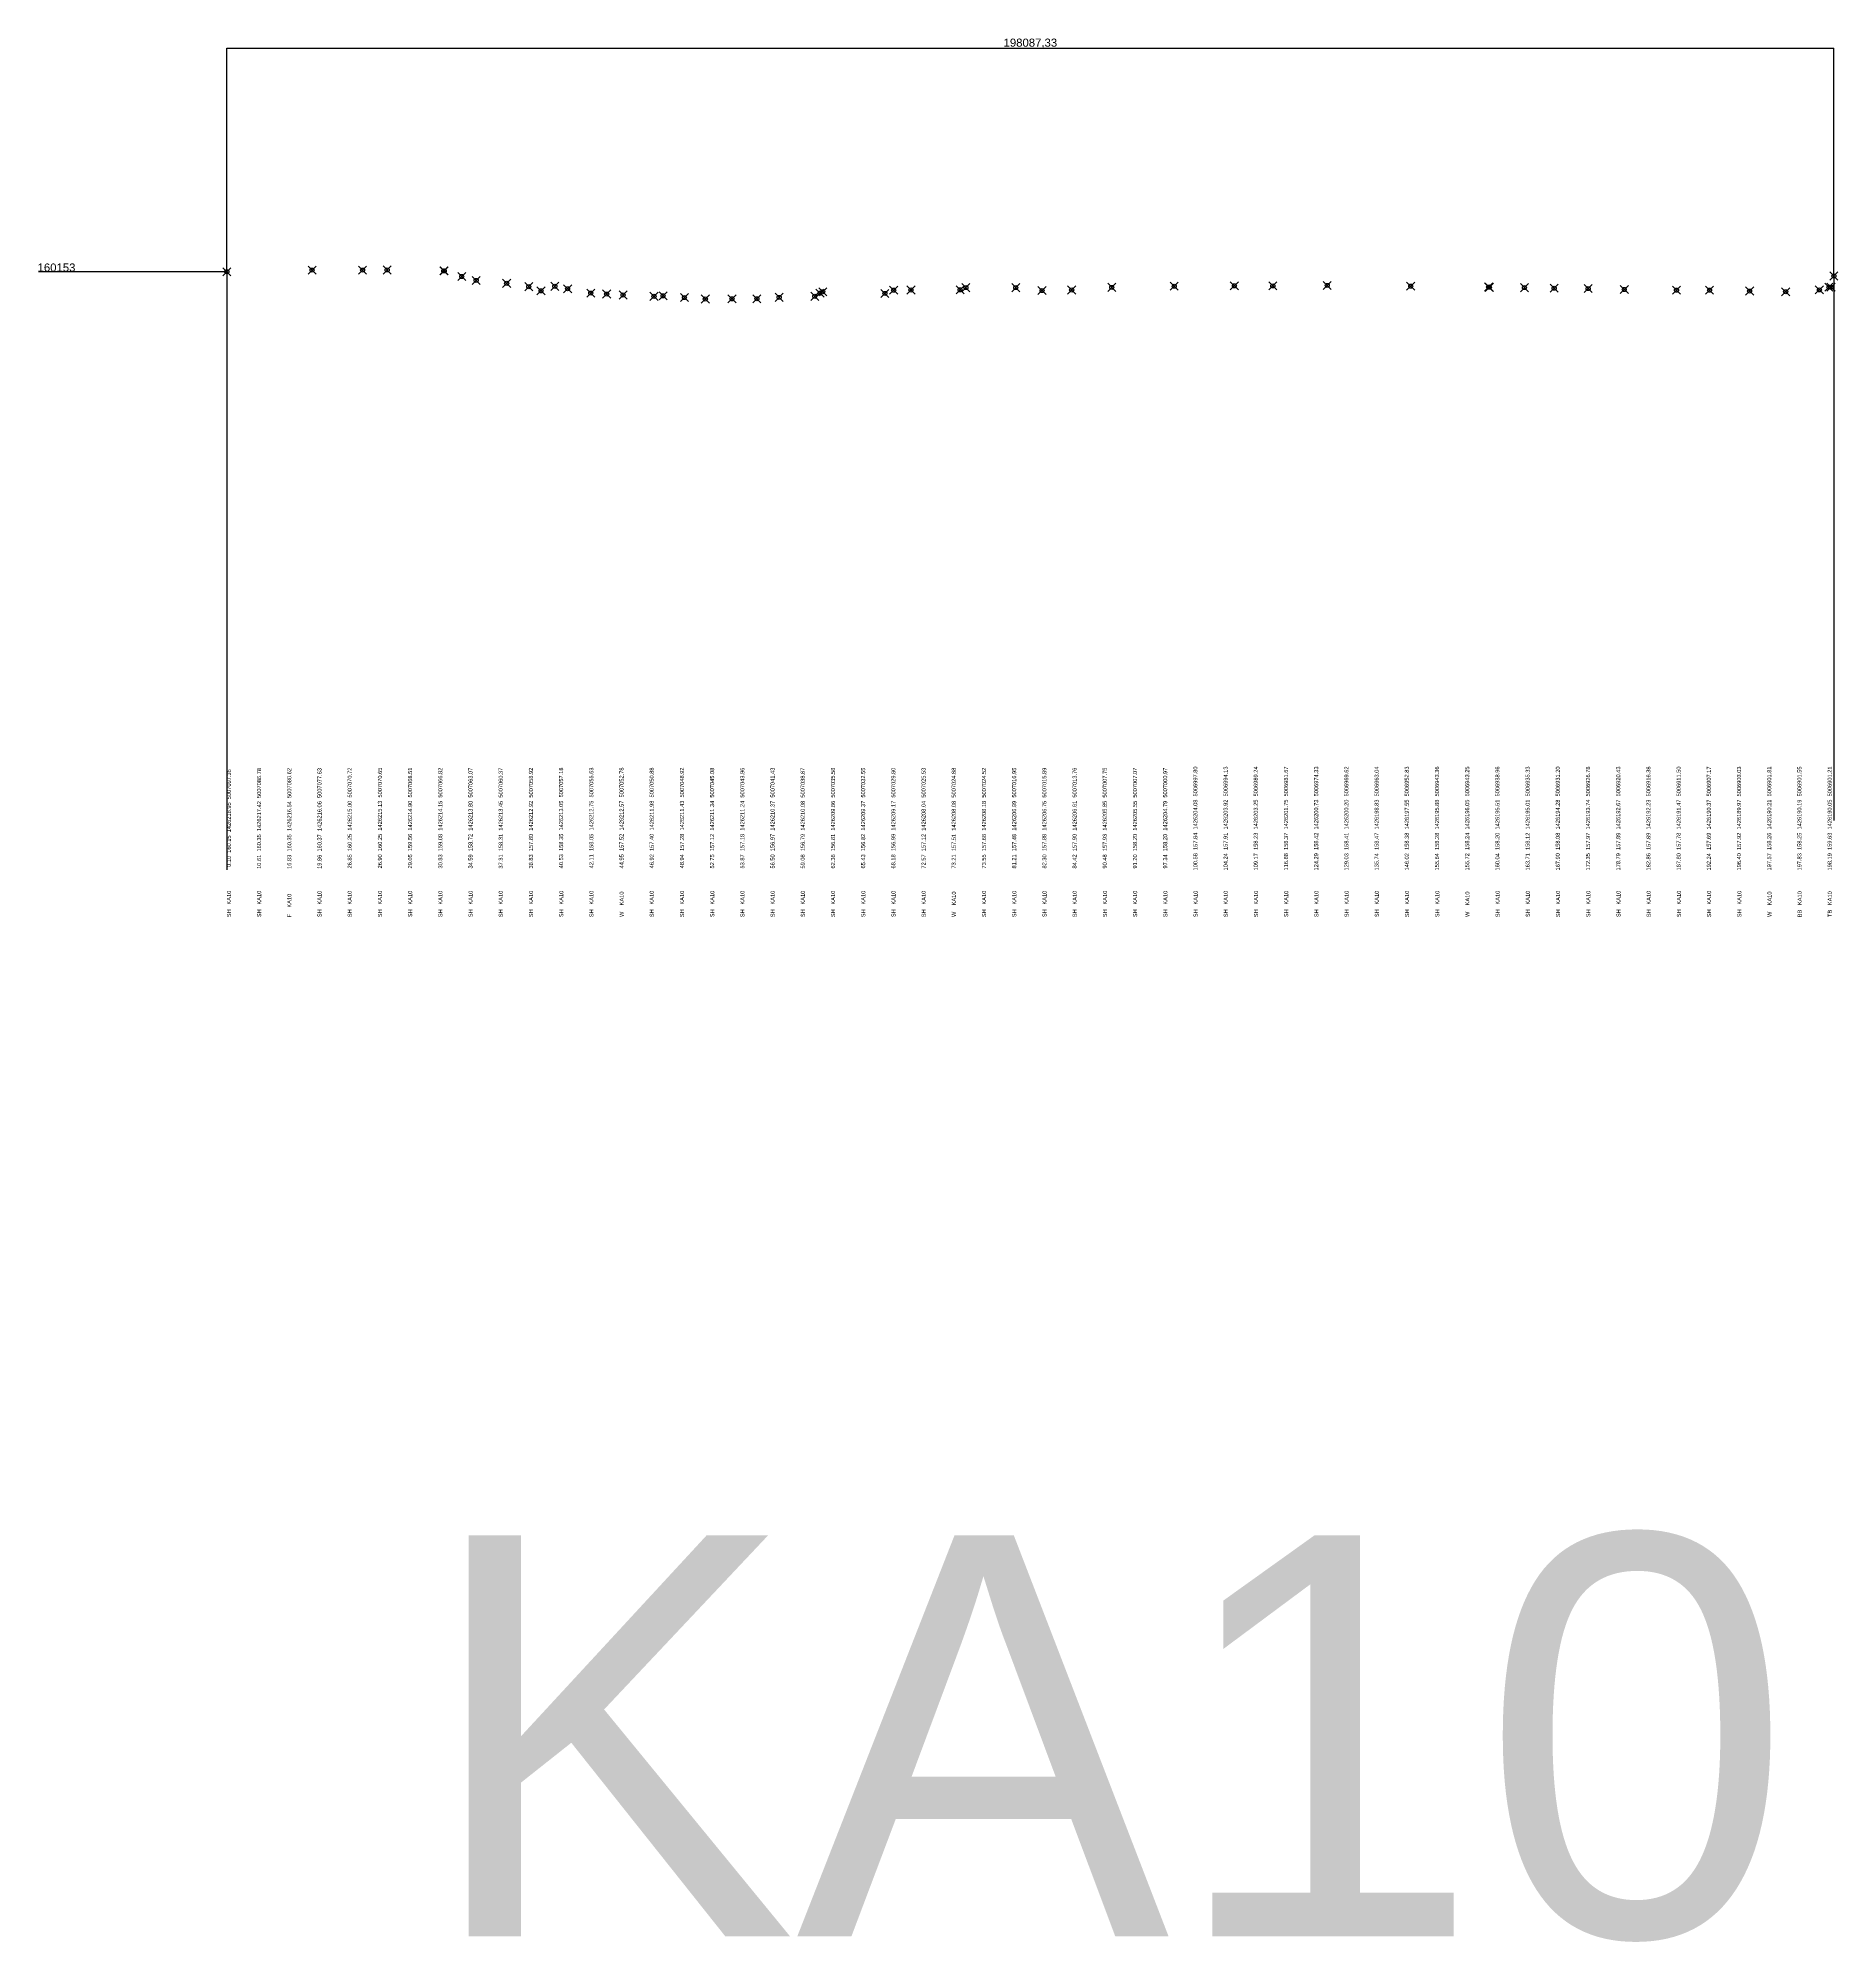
# Model space of a CAD drawing. Header units: millimetres. Extents: x -6058346 to 80050500, y -1699923 to 1425285630.
# Drawn here: x -1602697 to -1380842, y -45637 to 188943 of the extents above; entities that cross this region are included whole.
import ezdxf

# ---------------------------------------------------------------- set-up
doc = ezdxf.new("R2010")
doc.units = ezdxf.units.MM
doc.header["$PDMODE"] = 35
doc.header["$PDSIZE"] = 500
doc.styles.get("Standard").update_dxf_attribs({"font": 'arial.ttf'})
doc.dimstyles.new('ISO-25', dxfattribs={"dimtxt": 1000, "dimasz": 2.5, "dimexe": 1.25, "dimexo": 0.625, "dimtad": 1, "dimtxsty": 'Standard', "dimcen": 2.5, "dimadec": 0, "dimazin": 0, "dimtfac": 1, "dimtmove": 0, "dimatfit": 3, "dimfxl": 1, "dimarcsym": 0})

# ---------------------------------------------------------------- blocks, each defined once
blk = doc.blocks.new('*D14')
at = {"color": 0, "lineweight": -2, "transparency": 16777216}
for p, q in [((-1579429, 160154), (-1579429, 187687)), ((-1579426, 187686), (-1381344, 187686)), ((-1381342, 159628), (-1381342, 187687))]:
    blk.add_line(p, q, dxfattribs=at)
at = {"color": 0, "transparency": 16777216}
for points in [[(-1579426, 187686), (-1579426, 187685), (-1579429, 187686)], [(-1381344, 187686), (-1381344, 187685), (-1381342, 187686)]]:
    blk.add_solid(points, dxfattribs=at)
at = {"layer": 'Defpoints', "color": 0, "transparency": 16777216}
for p in [(-1381342, 187686), (-1579429, 160153), (-1381342, 159627)]:
    blk.add_point(p, dxfattribs=at)
at = {"color": 0, "transparency": 16777216, "insert": (-1480385, 188287), "char_height": 1000, "attachment_point": 5}
blk.add_mtext('198087,33', dxfattribs=at)
blk = doc.blocks.new('*D15')
at = {"color": 0, "lineweight": -2, "transparency": 16777216}
blk.add_line((-1579429, 160153), (-1602649, 160153), dxfattribs=at)
at = {"layer": 'Defpoints', "color": 0, "transparency": 16777216}
for p in [(-1598202, 160153), (-1579429, 160153), (-1579527, 0)]:
    blk.add_point(p, dxfattribs=at)
at = {"color": 0, "transparency": 16777216, "insert": (-1600425, 160665), "char_height": 1000, "attachment_point": 5}
blk.add_mtext('160153', dxfattribs=at)

msp = doc.modelspace()

# ---------------------------------------------------------------- linework, layer by layer
for p, q in [((-1579428.873, 160153), (-1579428.873, 86454.743)), ((-1381341.541, 159627), (-1381341.541, 92522.991))]:
    msp.add_line(p, q)
at = {"color": 6}
for p in [(-1579428.873, 160153), (-1568918.782, 160353), (-1562696.266, 160353), (-1559668.468, 160373), (-1552677.873, 160253), (-1552627.057, 160253), (-1550475.814, 159563), (-1548694.692, 159083), (-1381341.541, 159627), (-1544934.654, 158724), (-1542212.5, 158314), (-1540699.512, 157804), (-1538998.197, 158354), (-1537421.091, 158054), (-1534574.648, 157524), (-1532609.54, 157404), (-1530589.276, 157284), (-1526778.041, 157124), (-1525655.218, 157184), (-1523025.139, 156974), (-1520450.587, 156794), (-1517163.944, 156814), (-1514094.913, 156824), (-1511344.759, 156994), (-1506955.532, 157124), (-1506318.679, 157514), (-1505977.222, 157684), (-1498314.597, 157484), (-1497230.836, 157884), (-1495103.292, 157904), (-1489046.572, 157925), (-1488330.232, 158195), (-1482184.565, 158195), (-1478944.874, 157835), (-1475290.594, 157905), (-1470355.054, 158225), (-1462647.584, 158365), (-1455237.336, 158415), (-1450500.332, 158405), (-1443790.703, 158465), (-1433503.437, 158376), (-1423890.833, 158276), (-1423807.059, 158236), (-1419484.22, 158196), (-1415820.115, 158116), (-1411627.767, 158076), (-1407176.313, 157966), (-1400738.102, 157886), (-1396667.289, 157886), (-1391728.626, 157776), (-1387283.893, 157686), (-1383130.235, 157917), (-1381958.422, 158257), (-1381698.272, 158247)]:
    msp.add_point(p, dxfattribs=at)

# ---------------------------------------------------------------- texts
for s, p in [('  0.10  160.15  1426218.95  5007097.36', (-1578926.827, 86425.753)), (' 10.61  160.35  1426217.42  5007086.78', (-1575203.905, 86378.686)), (' 16.83  160.35  1426216.54  5007080.62', (-1571480.982, 86378.686)), (' 19.86  160.37  1426216.06  5007077.63', (-1567758.06, 86378.686)), (' 26.85  160.25  1426215.00  5007070.72', (-1564035.138, 86434.28)), (' 26.90  160.25  1426215.13  5007070.65', (-1560312.556, 86434.28)), (' 29.05  159.56  1426214.90  5007068.51', (-1556589.634, 86434.28)), (' 30.83  159.08  1426214.15  5007066.82', (-1552867.053, 86425.412)), (' 34.59  158.72  1426213.80  5007063.07', (-1549144.13, 86425.412)), (' 37.31  158.31  1426213.45  5007060.37', (-1545421.208, 86425.412)), (' 38.83  157.80  1426212.92  5007058.92', (-1541698.286, 86425.412)), (' 40.53  158.35  1426213.05  5007057.18', (-1537975.363, 86445.876)), (' 42.11  158.05  1426212.75  5007055.63', (-1534252.441, 86445.876)), (' 46.92  157.40  1426211.98  5007050.88', (-1526806.938, 86445.876)), (' 48.94  157.28  1426211.43  5007048.92', (-1523084.356, 86445.876)), (' 52.75  157.12  1426211.34  5007045.08', (-1519361.434, 86425.753)), (' 53.87  157.18  1426211.24  5007043.96', (-1515638.512, 86425.753)), (' 56.50  156.97  1426210.37  5007041.43', (-1511915.589, 86425.753)), (' 59.08  156.79  1426210.08  5007038.87', (-1508192.667, 86425.753)), (' 62.36  156.81  1426209.86  5007035.58', (-1504469.745, 86428.482)), (' 65.43  156.82  1426209.37  5007032.55', (-1500746.822, 86428.482)), (' 68.18  156.99  1426209.17  5007029.80', (-1497023.9, 86428.482)), (' 72.57  157.12  1426208.04  5007025.53', (-1493301.319, 86421.66)), (' 73.55  157.68  1426208.18  5007024.52', (-1485855.474, 86421.66)), (' 81.21  157.48  1426206.99  5007016.95', (-1482132.552, 86426.435)), (' 82.30  157.88  1426206.75  5007015.89', (-1478409.97, 86426.435)), (' 84.42  157.90  1426206.61  5007013.76', (-1474687.048, 86426.435)), (' 90.48  157.93  1426205.85  5007007.75', (-1470964.126, 86425.753)), (' 91.20  158.20  1426205.55  5007007.07', (-1467241.203, 86425.753)), (' 97.34  158.20  1426204.79  5007000.97', (-1463518.622, 86425.753)), ('100.58  157.84  1426204.08  5006997.80', (-1459795.7, 86378.686)), ('104.24  157.91  1426203.92  5006994.13', (-1456073.119, 86378.686)), ('109.17  158.23  1426203.25  5006989.24', (-1452350.196, 86378.686)), ('116.88  158.37  1426201.75  5006981.67', (-1448627.274, 86378.686)), ('124.29  158.42  1426200.73  5006974.33', (-1444904.352, 86378.686)), ('129.03  158.41  1426200.20  5006969.62', (-1441181.429, 86378.686)), ('135.74  158.47  1426198.83  5006963.04', (-1437458.507, 86378.686)), ('146.02  158.38  1426197.55  5006952.83', (-1433735.585, 86378.686)), ('155.64  158.28  1426195.88  5006943.36', (-1430012.662, 86378.686)), ('160.04  158.20  1426195.51  5006938.96', (-1422566.818, 86378.686)), ('163.71  158.12  1426195.01  5006935.33', (-1418843.895, 86378.686)), ('167.90  158.08  1426194.28  5006931.20', (-1415120.973, 86378.686)), ('172.35  157.97  1426193.74  5006926.78', (-1411398.051, 86378.686)), ('178.79  157.89  1426192.67  5006920.43', (-1407675.128, 86378.686)), ('182.86  157.89  1426192.23  5006916.38', (-1403952.206, 86378.686)), ('187.80  157.78  1426191.47  5006911.50', (-1400229.284, 86378.686)), ('192.24  157.69  1426190.37  5006907.17', (-1396506.702, 86378.686)), ('196.40  157.92  1426189.97  5006903.03', (-1392783.78, 86378.686)), ('197.57  158.26  1426190.21  5006901.81', (-1389060.858, 86378.686)), ('197.83  158.25  1426190.19  5006901.55', (-1385338.276, 86378.686)), ('198.19  159.63  1426190.05  5006901.21', (-1381615.354, 86378.686)), ('SH   KA10', (-1578920.347, 80627.229)), ('SH   KA10', (-1575196.367, 80627.229)), ('F    KA10', (-1571478.867, 80601.308)), ('SH   KA10', (-1567754.886, 80627.229)), ('SH   KA10', (-1564030.906, 80627.229)), ('SH   KA10', (-1560306.926, 80627.229)), ('SH   KA10', (-1556582.946, 80627.229)), ('SH   KA10', (-1552858.965, 80627.229)), ('SH   KA10', (-1549134.985, 80627.229)), ('SH   KA10', (-1545411.005, 80627.229)), ('SH   KA10', (-1541687.025, 80627.229)), ('SH   KA10', (-1537963.044, 80627.229)), ('SH   KA10', (-1534239.064, 80627.229)), ('W    KA10', (-1530521.564, 80650.08)), ('SH   KA10', (-1526797.584, 80627.229)), ('SH   KA10', (-1523073.604, 80627.229)), ('SH   KA10', (-1519349.624, 80627.229)), ('SH   KA10', (-1515625.643, 80627.229)), ('SH   KA10', (-1511901.663, 80627.229)), ('SH   KA10', (-1508177.683, 80627.229)), ('SH   KA10', (-1504453.703, 80627.229)), ('SH   KA10', (-1500729.722, 80627.229)), ('SH   KA10', (-1497005.742, 80627.229)), ('SH   KA10', (-1493281.762, 80627.229)), ('SH   KA10', (-1485840.282, 80627.229)), ('SH   KA10', (-1482116.302, 80627.229)), ('SH   KA10', (-1478392.321, 80627.229)), ('SH   KA10', (-1474668.341, 80627.229)), ('SH   KA10', (-1470944.361, 80627.229)), ('SH   KA10', (-1467220.381, 80627.229)), ('SH   KA10', (-1463496.4, 80627.229)), ('SH   KA10', (-1459772.42, 80627.229)), ('SH   KA10', (-1456048.44, 80627.229)), ('SH   KA10', (-1452324.46, 80627.229)), ('SH   KA10', (-1448600.48, 80627.229)), ('SH   KA10', (-1444876.499, 80627.229)), ('SH   KA10', (-1441152.519, 80627.229)), ('SH   KA10', (-1437428.539, 80627.229)), ('SH   KA10', (-1433704.559, 80627.229)), ('SH   KA10', (-1429980.578, 80627.229)), ('W    KA10', (-1426263.078, 80650.08)), ('SH   KA10', (-1422539.098, 80627.229)), ('SH   KA10', (-1418815.118, 80627.229)), ('SH   KA10', (-1415091.138, 80627.229)), ('SH   KA10', (-1411367.157, 80627.229)), ('SH   KA10', (-1407643.177, 80627.229)), ('SH   KA10', (-1403919.197, 80627.229)), ('SH   KA10', (-1400195.217, 80627.229)), ('SH   KA10', (-1396471.237, 80627.229)), ('SH   KA10', (-1392747.256, 80627.229)), ('W    KA10', (-1389029.756, 80650.08)), ('BB   KA10', (-1385312.256, 80607.447)), ('TB   KA10', (-1381594.756, 80642.236))]:
    msp.add_text(s, height=500, rotation=90).set_placement(p)
at = {"color": 32, "true_color": 0xcd6928}
for s, p in [(' 44.95  157.52  1426212.57  5007052.78', (-1530529.519, 86445.876)), (' 73.21  157.51  1426208.08  5007024.88', (-1489578.396, 86421.66)), ('155.72  158.24  1426196.05  5006943.25', (-1426289.74, 86378.686)), ('W    KA10', (-1489564.262, 80650.08))]:
    msp.add_text(s, height=500, rotation=90, dxfattribs=at).set_placement(p)
at = {"color": 7, "linetype": 'Continuous', "lineweight": 0}
msp.add_text('KA10', height=49394.4947, dxfattribs=at).set_placement((-1555259.797, -44935.785))

# ---------------------------------------------------------------- dimensions: what is measured, and where the dimension line sits
dim = msp.add_linear_dim(base=(-1381341.541, 187685.606), p1=(-1579428.873, 160153), p2=(-1381341.541, 159627), dimstyle='ISO-25')
dim.commit()
dim.dimension.update_dxf_attribs({"geometry": '*D14', "text_midpoint": (-1480385.207, 188287.186)})
at = {"color": 6}
dim = msp.add_ordinate_dim(feature_location=(-1579428.873, 160153), offset=(-18772.913, 0), dtype=0, origin=(-1579527.286, 0), dimstyle='ISO-25', dxfattribs=at)
dim.commit()
dim.dimension.update_dxf_attribs({"geometry": '*D15', "text_midpoint": (-1600425.467, 160664.539)})

doc.saveas('drawing.dxf')
